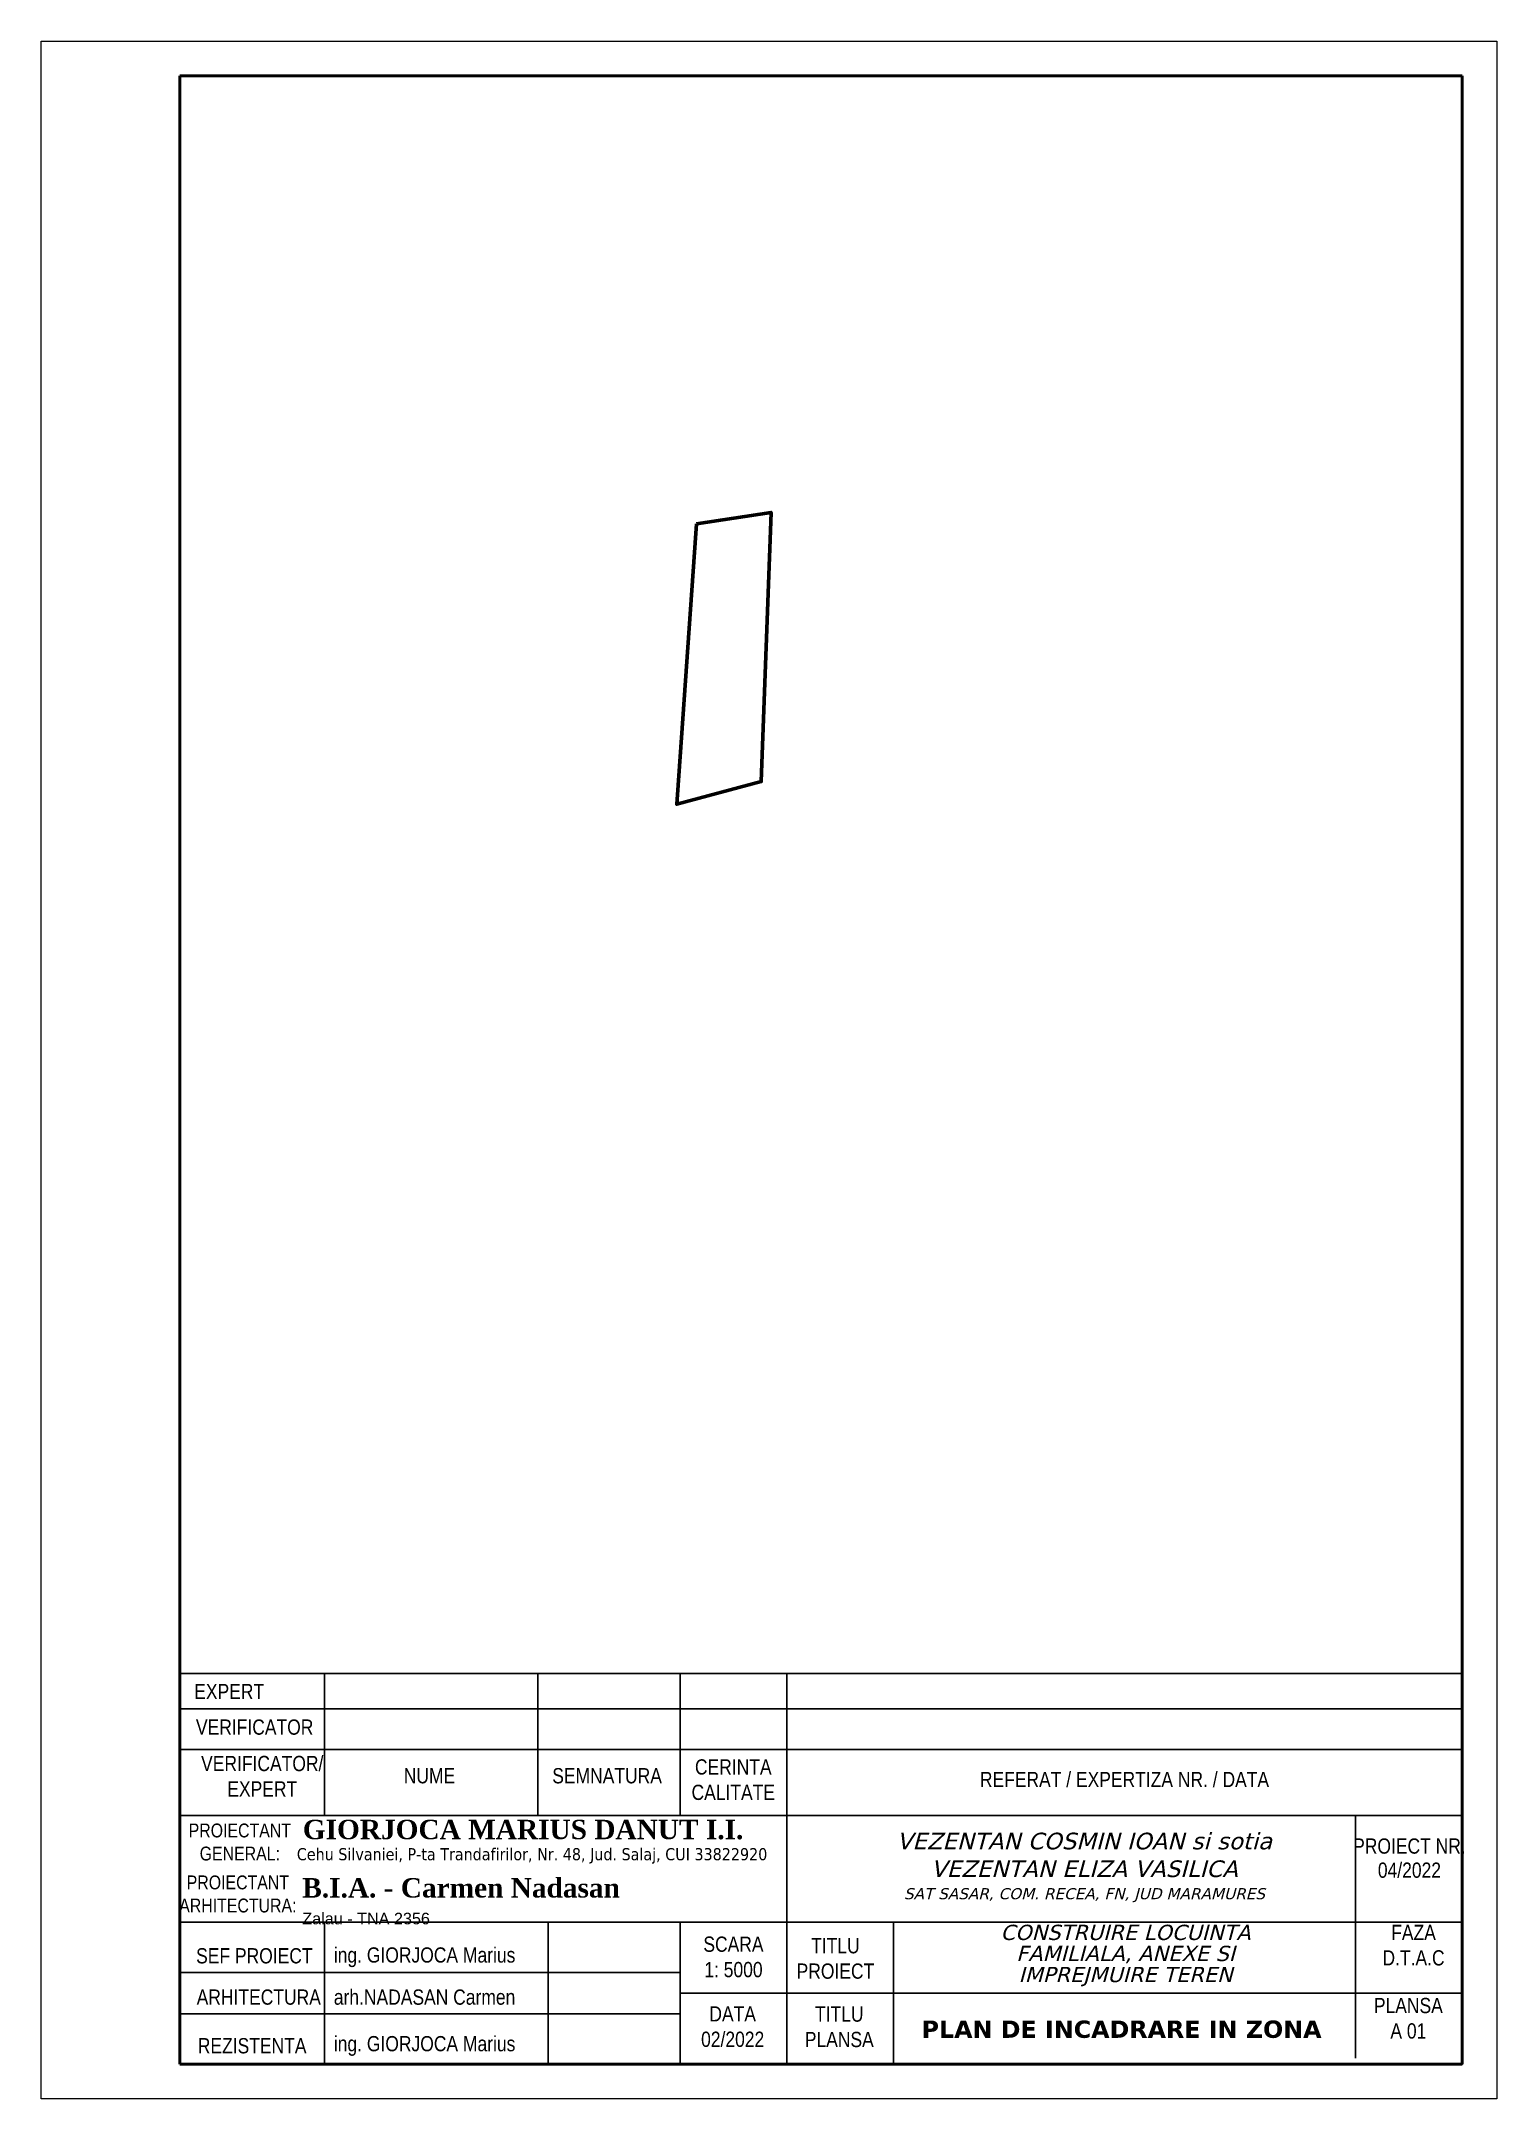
# Model space of a CAD drawing. Header units: inches. Extents: x 45950 to 50625, y 37549 to 49867.
# Drawn here: x 47810 to 48860, y 47822 to 49307 of the extents above; entities that cross this region are included whole.
import ezdxf

# ---------------------------------------------------------------- set-up
doc = ezdxf.new("R2010")
doc.units = ezdxf.units.IN
doc.header["$MEASUREMENT"] = 0
for name, color, linetype, lineweight in [('CARTUS_Pen_No__20_Pen_No__41', 7, 'Continuous', 25), ('CARTUS_Pen_No__3_Pen_No__7', 7, 'Continuous', 35), ('pereti', 7, 'Continuous', 15)]:
    doc.layers.add(name, color=color, linetype=linetype, lineweight=lineweight)
doc.layers.add('CARTUS_Pen_No__3', color=7, linetype='Continuous', lineweight=18, true_color=0xff6600)
doc.styles.add('GENERATED_STYLE_2', font='swissci.ttf')
doc.styles.add('GENERATED_STYLE_3', font='TCCM____.TTF')
doc.styles.add('GENERATED_STYLE_4', font='verdanab.ttf')
doc.styles.add('GENERATED_STYLE_5', font='')
doc.styles.add('GENERATED_STYLE_6', font='verdanai.ttf')
doc.styles.get('GENERATED_STYLE_5').set_extended_font_data('Tahoma', italic=True)

msp = doc.modelspace()

# ---------------------------------------------------------------- texts
at = {"layer": 'CARTUS_Pen_No__3', "color": 7, "linetype": 'Continuous', "insert": (48562.23, 47963.4), "char_height": 8, "attachment_point": 8, "style": 'GENERATED_STYLE_2'}
msp.add_mtext('{\\fVerdana|b0|i1|c0|p34;\\H1.5x;VEZENTAN COSMIN IOAN si sotia\\PVEZENTAN ELIZA VASILICA \\P\\H0.66667x;SAT SASAR, COM. RECEA, FN, JUD MARAMURES}', dxfattribs=at)
at = {"layer": 'CARTUS_Pen_No__3_Pen_No__7', "color": 7, "linetype": 'Continuous', "lineweight": 35}
for s, insert, char_height, attachment_point, style in [('\\A1;EXPERT', (47920.14, 48109.98), 11, 7, 'GENERATED_STYLE_2'), ('\\A1;VERIFICATOR', (47921.38, 48084.16), 11, 7, 'GENERATED_STYLE_2'), ('\\A1;VERIFICATOR/\\PEXPERT', (47969.19, 48054.38), 11, 5, 'GENERATED_STYLE_2'), ('\\A1;NUME', (48089.8, 48054.65), 11, 5, 'GENERATED_STYLE_2'), ('\\A1;SEMNATURA', (48217.93, 48054.64), 11, 5, 'GENERATED_STYLE_2'), ('\\A1;CERINTA\\PCALITATE', (48308.95, 48051.82), 11, 5, 'GENERATED_STYLE_2'), ('\\A1;REFERAT / EXPERTIZA NR. / DATA', (48591.14, 48051.93), 11, 5, 'GENERATED_STYLE_2'), ('\\A1;PROIECTANT \\PGENERAL:', (47953.01, 48006.81), 10, 5, 'GENERATED_STYLE_2'), ('\\A1;{\\fTimes New Roman|b1|i0|c0|p18;GIORJOCA MARIUS DANUT I.I.}', (47998.45, 48008.63), 14, 7, 'GENERATED_STYLE_3'), ('\\A1;{\\fTahoma|b0|i0|c238|p34;Cehu Silvaniei, P-ta Trandafirilor, Nr. 48,\\fTahoma|b0|i0|c0|p34; Jud. Salaj, CUI \\A0;\\C256;33822920}', (47994.14, 47991.22), 8.74912, 7, 'GENERATED_STYLE_5'), ('\\A1;PROIECTANT \\PARHITECTURA:', (47951.6, 47969.32), 10, 5, 'GENERATED_STYLE_2'), ('\\A1;FAZA\\PD.T.A.C', (48799.64, 47932.37), 11, 5, 'GENERATED_STYLE_2'), ('\\A1;SEF PROIECT', (47921.49, 47919.12), 11, 7, 'GENERATED_STYLE_2'), ('\\A1;ing. GIORJOCA Marius ', (48020.82, 47916.54), 11, 7, 'GENERATED_STYLE_2'), ('\\A1;ARHITECTURA', (47921.9, 47889.31), 11, 7, 'GENERATED_STYLE_2'), ('\\A1;arh.NADASAN Carmen ', (48020.82, 47889.3), 11, 7, 'GENERATED_STYLE_2'), ('\\A1;PLANSA\\PA 01', (48795.91, 47879.63), 11, 5, 'GENERATED_STYLE_2'), ('\\A1;DATA\\P02/2022', (48308.52, 47873.61), 11, 5, 'GENERATED_STYLE_2'), ('\\A1;TITLU\\PPLANSA', (48385.41, 47873.47), 11, 5, 'GENERATED_STYLE_2'), ('\\A1;\\pi-146.77;PLAN DE INCADRARE IN ZONA', (48591.55, 47871.67), 12.5, 4, 'GENERATED_STYLE_4'), ('\\A1;REZISTENTA', (47922.71, 47854.21), 11, 7, 'GENERATED_STYLE_2'), ('\\A1;ing. GIORJOCA Marius ', (48020.82, 47852.53), 11, 7, 'GENERATED_STYLE_2')]:
    msp.add_mtext(s, dxfattribs=dict(at, insert=insert, char_height=char_height, attachment_point=attachment_point, style=style))
at = {"layer": 'CARTUS_Pen_No__3_Pen_No__7', "linetype": 'Continuous', "lineweight": 35, "char_height": 11}
for s, insert, width, attachment_point, line_spacing_factor, style in [('\\A1;PROIECT NR. 04/2022', (48796.69, 47995.19), 83.3333, 5, 0.948601, 'GENERATED_STYLE_2'), ('\\A1;\\pt1292.3;CONSTRUIRE LOCUINTA FAMILIALA, ANEXE SI IMPREJMUIRE TEREN', (48591.89, 47902.74), 253.9615, 8, 0.829271, 'GENERATED_STYLE_6')]:
    msp.add_mtext(s, dxfattribs=dict(at, insert=insert, width=width, attachment_point=attachment_point, line_spacing_factor=line_spacing_factor, style=style))
at = {"layer": 'CARTUS_Pen_No__3_Pen_No__7', "color": 7, "linetype": 'Continuous', "lineweight": 35, "insert": (47998.06, 47947.36), "char_height": 11.13525, "attachment_point": 7, "line_spacing_factor": 1.071348, "style": 'GENERATED_STYLE_3'}
msp.add_mtext('\\A1;{\\fTimes New Roman|b1|i0|c0|p18;\\H1.2573x;B.I.A.\\fTimes New Roman|b1|i0|c238|p18; \\fTimes New Roman|b1|i0|c0|p18;-\\fTimes New Roman|b1|i0|c238|p18; \\fTimes New Roman|b1|i0|c0|p18;Carmen Nadasan\\fArial|b0|i0|c0|p34;\\H0.79538x; \\P\\H0.75x;Zalau - TNA 2356\\fVineta BT|b0|i0|c0|p82;\\H1.3333x; }', dxfattribs=at)
at = {"layer": 'CARTUS_Pen_No__3_Pen_No__7', "color": 7, "linetype": 'Continuous', "lineweight": 35, "char_height": 11, "attachment_point": 5, "style": 'GENERATED_STYLE_2'}
for s, insert, width in [('\\A1;SCARA\\P1: 5000', (48309.09, 47923.9), 85.5815), ('\\A1;TITLU\\PPROIECT', (48382.64, 47922.8), 48.0114)]:
    msp.add_mtext(s, dxfattribs=dict(at, insert=insert, width=width))

# ---------------------------------------------------------------- linework, layer by layer
at = {"color": 1, "lineweight": 60}
msp.add_lwpolyline([(48282.38, 48958.23), (48268.22, 48755.86), (48329.19, 48772.18), (48336.27, 48966.39), (48282.38, 48958.23)], dxfattribs=at)
at = {"color": 0, "lineweight": 9}
msp.add_lwpolyline([(47909.73, 47846.53), (48834.73, 47846.53), (48834.73, 48128.58), (47909.73, 48128.58)], close=True, dxfattribs=at)
at = {"layer": 'CARTUS_Pen_No__20_Pen_No__41', "color": 7, "linetype": 'Continuous', "lineweight": 25}
for p, q in [((48014.21, 48128.58), (48014.21, 48026.02)), ((48168.06, 48128.58), (48168.06, 48026.02)), ((48270.62, 48128.58), (48270.62, 48026.02)), ((48347.55, 48026.02), (48347.55, 48128.58)), ((47909.73, 48103.02), (48834.73, 48103.02)), ((47909.73, 48073.66), (48834.73, 48073.66)), ((48347.55, 48026.02), (48347.55, 47846.53)), ((48757.8, 48026.02), (48757.8, 47850.94)), ((47909.73, 47949.09), (48834.73, 47949.09)), ((48014.21, 47949.09), (48014.21, 47846.53)), ((48175.46, 47949.09), (48175.46, 47846.53)), ((48270.62, 47949.09), (48270.62, 47846.53)), ((48424.47, 47949.09), (48424.47, 47846.53)), ((47909.73, 47912.68), (48270.62, 47912.68)), ((48270.62, 47897.81), (48834.73, 47897.81)), ((47909.73, 47882.94), (48270.62, 47882.94))]:
    msp.add_line(p, q, dxfattribs=at)
at = {"layer": 'CARTUS_Pen_No__20_Pen_No__41', "color": 7, "linetype": 'Continuous', "lineweight": 25, "flags": 128}
for points in [[(47909.73, 48026.02), (48834.73, 48026.02), (48834.73, 48128.58), (47909.73, 48128.58)], [(47909.73, 47846.53), (48834.73, 47846.53), (48834.73, 48026.02), (47909.73, 48026.02)], [(47909.73, 47846.53), (48834.73, 47846.53), (48834.73, 48026.02), (47909.73, 48026.02)]]:
    msp.add_lwpolyline(points, dxfattribs=at)
at = {"layer": 'pereti'}
for p, q in [((47809.73, 49306.53), (48859.73, 49306.53)), ((47809.73, 47821.53), (47809.73, 49306.53)), ((48859.73, 49306.53), (48859.73, 47821.53)), ((48859.73, 47821.53), (47809.73, 47821.53))]:
    msp.add_line(p, q, dxfattribs=at)
at = {"layer": 'pereti', "lineweight": 50}
for p, q in [((47909.73, 47846.53), (47909.73, 49281.53)), ((47909.73, 49281.53), (48834.73, 49281.53)), ((48834.73, 49281.53), (48834.73, 47846.53)), ((48834.73, 47846.53), (47909.73, 47846.53))]:
    msp.add_line(p, q, dxfattribs=at)

msp.set_redraw_order([(e.dxf.handle, doc.entitydb.next_handle()) for e in msp.query("TEXT MTEXT ATTDEF DIMENSION ARC_DIMENSION")])  # texts and dimensions are drawn at this point

doc.saveas('drawing.dxf')
